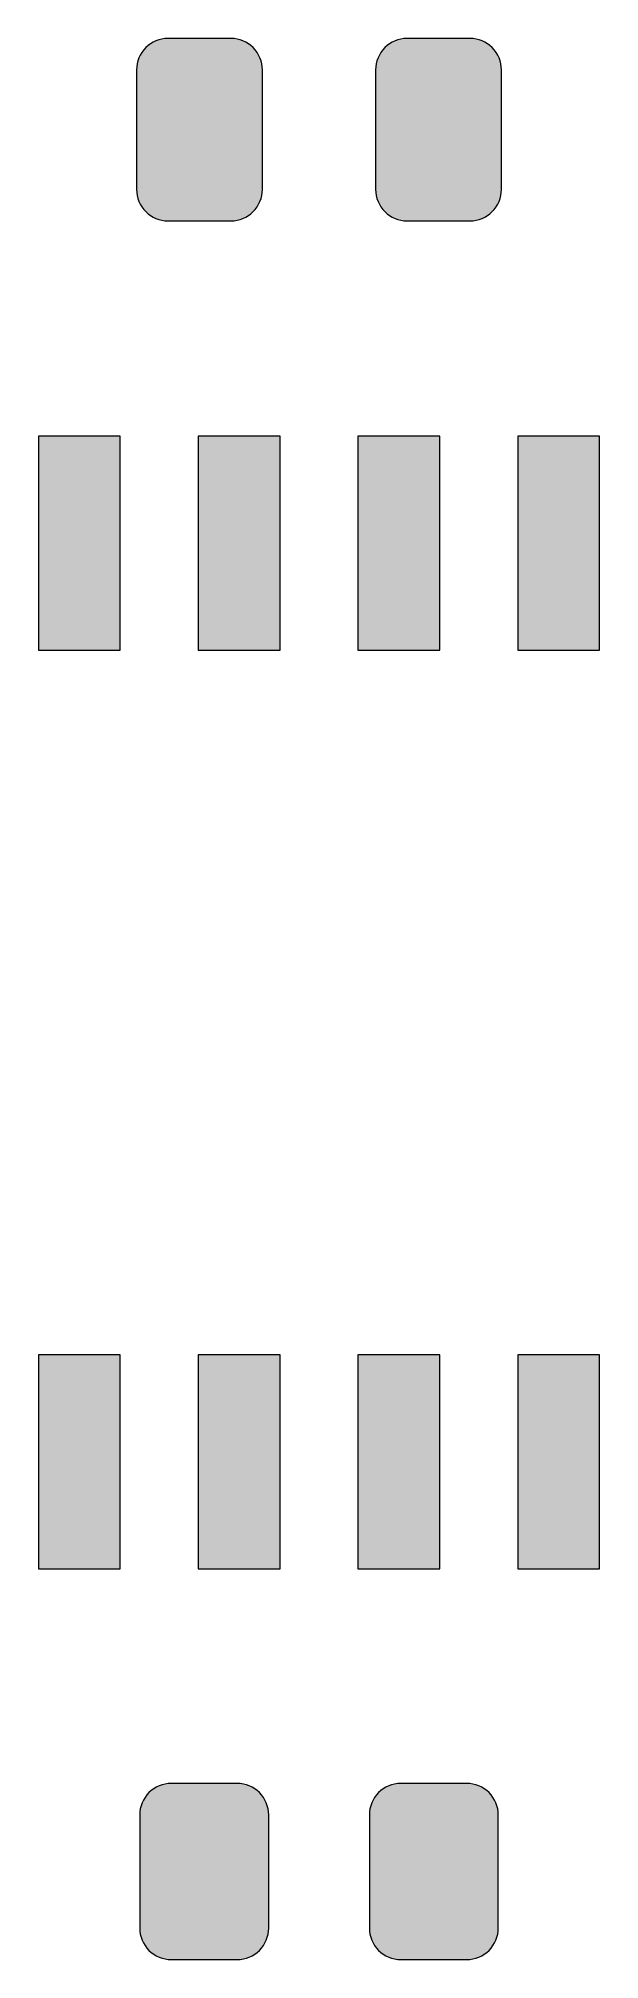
# Model space of a CAD drawing. Header units: millimetres. Extents: x 88.7 to 139.6, y 1.2 to 39.6.
# Drawn here: x 88.68 to 93.14, y 11.95 to 27.21 of the extents above.
import ezdxf

# ---------------------------------------------------------------- set-up
doc = ezdxf.new("R2010")
doc.units = ezdxf.units.MM
doc.header["$MEASUREMENT"] = 0
doc.layers.add('Camada 1', color=7, linetype='Continuous')

msp = doc.modelspace()

# ---------------------------------------------------------------- hatches: boundary and pattern name
at = {"layer": 'Camada 1', "true_color": 0x008400}
h = msp.add_hatch(color=96, dxfattribs=at)
edge = h.paths.add_edge_path()
edge.add_spline(control_points=[(90.239, 27.2122), (90.239, 27.2122), (90.2631, 27.2086), (90.2631, 27.2086), (90.2631, 27.2086), (90.287, 27.2026), (90.287, 27.2026), (90.287, 27.2026), (90.3101, 27.1944), (90.3101, 27.1944), (90.3101, 27.1944), (90.3322, 27.1839), (90.3322, 27.1839), (90.3322, 27.1839), (90.3533, 27.1713), (90.3533, 27.1713), (90.3533, 27.1713), (90.3729, 27.1566), (90.3729, 27.1566), (90.3729, 27.1566), (90.3912, 27.1402), (90.3912, 27.1402), (90.3912, 27.1402), (90.4077, 27.122), (90.4077, 27.122), (90.4077, 27.122), (90.4221, 27.1023), (90.4221, 27.1023), (90.4221, 27.1023), (90.4348, 27.0813), (90.4348, 27.0813), (90.4348, 27.0813), (90.4453, 27.0591), (90.4453, 27.0591), (90.4453, 27.0591), (90.4536, 27.036), (90.4536, 27.036), (90.4536, 27.036), (90.4595, 27.0122), (90.4595, 27.0122), (90.4595, 27.0122), (90.4633, 26.9879), (90.4633, 26.9879), (90.4633, 26.9879), (90.4643, 26.9634), (90.4643, 26.9634), (90.4643, 26.9634), (90.4643, 26.0134), (90.4643, 26.0134), (90.4643, 26.0134), (90.4633, 25.9889), (90.4633, 25.9889), (90.4633, 25.9889), (90.4595, 25.9646), (90.4595, 25.9646), (90.4595, 25.9646), (90.4536, 25.9408), (90.4536, 25.9408), (90.4536, 25.9408), (90.4453, 25.9177), (90.4453, 25.9177), (90.4453, 25.9177), (90.4348, 25.8955), (90.4348, 25.8955), (90.4348, 25.8955), (90.4221, 25.8745), (90.4221, 25.8745), (90.4221, 25.8745), (90.4077, 25.8548), (90.4077, 25.8548), (90.4077, 25.8548), (90.3912, 25.8366), (90.3912, 25.8366), (90.3912, 25.8366), (90.3729, 25.8202), (90.3729, 25.8202), (90.3729, 25.8202), (90.3533, 25.8055), (90.3533, 25.8055), (90.3533, 25.8055), (90.3322, 25.7929), (90.3322, 25.7929), (90.3322, 25.7929), (90.3101, 25.7824), (90.3101, 25.7824), (90.3101, 25.7824), (90.287, 25.7742), (90.287, 25.7742), (90.287, 25.7742), (90.2631, 25.7682), (90.2631, 25.7682), (90.2631, 25.7682), (90.239, 25.7646), (90.239, 25.7646), (90.239, 25.7646), (90.2144, 25.7634), (90.2144, 25.7634), (90.2144, 25.7634), (89.7145, 25.7634), (89.7145, 25.7634), (89.7145, 25.7634), (89.6899, 25.7646), (89.6899, 25.7646), (89.6899, 25.7646), (89.6657, 25.7682), (89.6657, 25.7682), (89.6657, 25.7682), (89.6419, 25.7742), (89.6419, 25.7742), (89.6419, 25.7742), (89.6187, 25.7824), (89.6187, 25.7824), (89.6187, 25.7824), (89.5966, 25.7929), (89.5966, 25.7929), (89.5966, 25.7929), (89.5756, 25.8055), (89.5756, 25.8055), (89.5756, 25.8055), (89.5558, 25.8202), (89.5558, 25.8202), (89.5558, 25.8202), (89.5377, 25.8366), (89.5377, 25.8366), (89.5377, 25.8366), (89.5212, 25.8548), (89.5212, 25.8548), (89.5212, 25.8548), (89.5065, 25.8745), (89.5065, 25.8745), (89.5065, 25.8745), (89.494, 25.8955), (89.494, 25.8955), (89.494, 25.8955), (89.4834, 25.9177), (89.4834, 25.9177), (89.4834, 25.9177), (89.4752, 25.9408), (89.4752, 25.9408), (89.4752, 25.9408), (89.4691, 25.9646), (89.4691, 25.9646), (89.4691, 25.9646), (89.4656, 25.9889), (89.4656, 25.9889), (89.4656, 25.9889), (89.4643, 26.0134), (89.4643, 26.0134), (89.4643, 26.0134), (89.4643, 26.9634), (89.4643, 26.9634), (89.4643, 26.9634), (89.4656, 26.9879), (89.4656, 26.9879), (89.4656, 26.9879), (89.4691, 27.0122), (89.4691, 27.0122), (89.4691, 27.0122), (89.4752, 27.036), (89.4752, 27.036), (89.4752, 27.036), (89.4834, 27.0591), (89.4834, 27.0591), (89.4834, 27.0591), (89.494, 27.0813), (89.494, 27.0813), (89.494, 27.0813), (89.5065, 27.1023), (89.5065, 27.1023), (89.5065, 27.1023), (89.5212, 27.122), (89.5212, 27.122), (89.5212, 27.122), (89.5377, 27.1402), (89.5377, 27.1402), (89.5377, 27.1402), (89.5558, 27.1566), (89.5558, 27.1566), (89.5558, 27.1566), (89.5756, 27.1713), (89.5756, 27.1713), (89.5756, 27.1713), (89.5966, 27.1839), (89.5966, 27.1839), (89.5966, 27.1839), (89.6187, 27.1944), (89.6187, 27.1944), (89.6187, 27.1944), (89.6419, 27.2026), (89.6419, 27.2026), (89.6419, 27.2026), (89.6657, 27.2086), (89.6657, 27.2086), (89.6657, 27.2086), (89.6899, 27.2122), (89.6899, 27.2122), (89.6899, 27.2122), (89.7145, 27.2134), (89.7145, 27.2134), (89.7145, 27.2134), (90.2144, 27.2134), (90.2144, 27.2134), (90.2144, 27.2134), (90.239, 27.2122), (90.239, 27.2122)], knot_values=[0, 0, 0, 0, 0.0147059, 0.0147059, 0.0147059, 0.0294118, 0.0294118, 0.0294118, 0.0441176, 0.0441176, 0.0441176, 0.0588235, 0.0588235, 0.0588235, 0.0735294, 0.0735294, 0.0735294, 0.0882353, 0.0882353, 0.0882353, 0.1029412, 0.1029412, 0.1029412, 0.1176471, 0.1176471, 0.1176471, 0.1323529, 0.1323529, 0.1323529, 0.1470588, 0.1470588, 0.1470588, 0.1617647, 0.1617647, 0.1617647, 0.1764706, 0.1764706, 0.1764706, 0.1911765, 0.1911765, 0.1911765, 0.2058824, 0.2058824, 0.2058824, 0.2205882, 0.2205882, 0.2205882, 0.2352941, 0.2352941, 0.2352941, 0.25, 0.25, 0.25, 0.2647059, 0.2647059, 0.2647059, 0.2794118, 0.2794118, 0.2794118, 0.2941176, 0.2941176, 0.2941176, 0.3088235, 0.3088235, 0.3088235, 0.3235294, 0.3235294, 0.3235294, 0.3382353, 0.3382353, 0.3382353, 0.3529412, 0.3529412, 0.3529412, 0.3676471, 0.3676471, 0.3676471, 0.3823529, 0.3823529, 0.3823529, 0.3970588, 0.3970588, 0.3970588, 0.4117647, 0.4117647, 0.4117647, 0.4264706, 0.4264706, 0.4264706, 0.4411765, 0.4411765, 0.4411765, 0.4558824, 0.4558824, 0.4558824, 0.4705882, 0.4705882, 0.4705882, 0.4852941, 0.4852941, 0.4852941, 0.5, 0.5, 0.5, 0.5147059, 0.5147059, 0.5147059, 0.5294118, 0.5294118, 0.5294118, 0.5441176, 0.5441176, 0.5441176, 0.5588235, 0.5588235, 0.5588235, 0.5735294, 0.5735294, 0.5735294, 0.5882353, 0.5882353, 0.5882353, 0.6029412, 0.6029412, 0.6029412, 0.6176471, 0.6176471, 0.6176471, 0.6323529, 0.6323529, 0.6323529, 0.6470588, 0.6470588, 0.6470588, 0.6617647, 0.6617647, 0.6617647, 0.6764706, 0.6764706, 0.6764706, 0.6911765, 0.6911765, 0.6911765, 0.7058824, 0.7058824, 0.7058824, 0.7205882, 0.7205882, 0.7205882, 0.7352941, 0.7352941, 0.7352941, 0.75, 0.75, 0.75, 0.7647059, 0.7647059, 0.7647059, 0.7794118, 0.7794118, 0.7794118, 0.7941176, 0.7941176, 0.7941176, 0.8088235, 0.8088235, 0.8088235, 0.8235294, 0.8235294, 0.8235294, 0.8382353, 0.8382353, 0.8382353, 0.8529412, 0.8529412, 0.8529412, 0.8676471, 0.8676471, 0.8676471, 0.8823529, 0.8823529, 0.8823529, 0.8970588, 0.8970588, 0.8970588, 0.9117647, 0.9117647, 0.9117647, 0.9264706, 0.9264706, 0.9264706, 0.9411765, 0.9411765, 0.9411765, 0.9558824, 0.9558824, 0.9558824, 0.9705882, 0.9705882, 0.9705882, 0.9852941, 0.9852941, 0.9852941, 1, 1, 1, 1], degree=3, periodic=1)
h = msp.add_hatch(color=96, dxfattribs=at)
edge = h.paths.add_edge_path()
edge.add_spline(control_points=[(92.1389, 27.2122), (92.1389, 27.2122), (92.1631, 27.2086), (92.1631, 27.2086), (92.1631, 27.2086), (92.1869, 27.2026), (92.1869, 27.2026), (92.1869, 27.2026), (92.2101, 27.1944), (92.2101, 27.1944), (92.2101, 27.1944), (92.2322, 27.1839), (92.2322, 27.1839), (92.2322, 27.1839), (92.2532, 27.1713), (92.2532, 27.1713), (92.2532, 27.1713), (92.273, 27.1566), (92.273, 27.1566), (92.273, 27.1566), (92.2911, 27.1402), (92.2911, 27.1402), (92.2911, 27.1402), (92.3076, 27.122), (92.3076, 27.122), (92.3076, 27.122), (92.3223, 27.1023), (92.3223, 27.1023), (92.3223, 27.1023), (92.3348, 27.0813), (92.3348, 27.0813), (92.3348, 27.0813), (92.3454, 27.0591), (92.3454, 27.0591), (92.3454, 27.0591), (92.3536, 27.036), (92.3536, 27.036), (92.3536, 27.036), (92.3597, 27.0122), (92.3597, 27.0122), (92.3597, 27.0122), (92.3632, 26.9879), (92.3632, 26.9879), (92.3632, 26.9879), (92.3645, 26.9634), (92.3645, 26.9634), (92.3645, 26.9634), (92.3645, 26.0134), (92.3645, 26.0134), (92.3645, 26.0134), (92.3632, 25.9889), (92.3632, 25.9889), (92.3632, 25.9889), (92.3597, 25.9646), (92.3597, 25.9646), (92.3597, 25.9646), (92.3536, 25.9408), (92.3536, 25.9408), (92.3536, 25.9408), (92.3454, 25.9177), (92.3454, 25.9177), (92.3454, 25.9177), (92.3348, 25.8955), (92.3348, 25.8955), (92.3348, 25.8955), (92.3223, 25.8745), (92.3223, 25.8745), (92.3223, 25.8745), (92.3076, 25.8548), (92.3076, 25.8548), (92.3076, 25.8548), (92.2911, 25.8366), (92.2911, 25.8366), (92.2911, 25.8366), (92.273, 25.8202), (92.273, 25.8202), (92.273, 25.8202), (92.2532, 25.8055), (92.2532, 25.8055), (92.2532, 25.8055), (92.2322, 25.7929), (92.2322, 25.7929), (92.2322, 25.7929), (92.2101, 25.7824), (92.2101, 25.7824), (92.2101, 25.7824), (92.1869, 25.7742), (92.1869, 25.7742), (92.1869, 25.7742), (92.1631, 25.7682), (92.1631, 25.7682), (92.1631, 25.7682), (92.1389, 25.7646), (92.1389, 25.7646), (92.1389, 25.7646), (92.1143, 25.7634), (92.1143, 25.7634), (92.1143, 25.7634), (91.6144, 25.7634), (91.6144, 25.7634), (91.6144, 25.7634), (91.5898, 25.7646), (91.5898, 25.7646), (91.5898, 25.7646), (91.5657, 25.7682), (91.5657, 25.7682), (91.5657, 25.7682), (91.5418, 25.7742), (91.5418, 25.7742), (91.5418, 25.7742), (91.5187, 25.7824), (91.5187, 25.7824), (91.5187, 25.7824), (91.4966, 25.7929), (91.4966, 25.7929), (91.4966, 25.7929), (91.4755, 25.8055), (91.4755, 25.8055), (91.4755, 25.8055), (91.4559, 25.8202), (91.4559, 25.8202), (91.4559, 25.8202), (91.4376, 25.8366), (91.4376, 25.8366), (91.4376, 25.8366), (91.4211, 25.8548), (91.4211, 25.8548), (91.4211, 25.8548), (91.4067, 25.8745), (91.4067, 25.8745), (91.4067, 25.8745), (91.394, 25.8955), (91.394, 25.8955), (91.394, 25.8955), (91.3835, 25.9177), (91.3835, 25.9177), (91.3835, 25.9177), (91.3752, 25.9408), (91.3752, 25.9408), (91.3752, 25.9408), (91.3693, 25.9646), (91.3693, 25.9646), (91.3693, 25.9646), (91.3655, 25.9889), (91.3655, 25.9889), (91.3655, 25.9889), (91.3645, 26.0134), (91.3645, 26.0134), (91.3645, 26.0134), (91.3645, 26.9634), (91.3645, 26.9634), (91.3645, 26.9634), (91.3655, 26.9879), (91.3655, 26.9879), (91.3655, 26.9879), (91.3693, 27.0122), (91.3693, 27.0122), (91.3693, 27.0122), (91.3752, 27.036), (91.3752, 27.036), (91.3752, 27.036), (91.3835, 27.0591), (91.3835, 27.0591), (91.3835, 27.0591), (91.394, 27.0813), (91.394, 27.0813), (91.394, 27.0813), (91.4067, 27.1023), (91.4067, 27.1023), (91.4067, 27.1023), (91.4211, 27.122), (91.4211, 27.122), (91.4211, 27.122), (91.4376, 27.1402), (91.4376, 27.1402), (91.4376, 27.1402), (91.4559, 27.1566), (91.4559, 27.1566), (91.4559, 27.1566), (91.4755, 27.1713), (91.4755, 27.1713), (91.4755, 27.1713), (91.4966, 27.1839), (91.4966, 27.1839), (91.4966, 27.1839), (91.5187, 27.1944), (91.5187, 27.1944), (91.5187, 27.1944), (91.5418, 27.2026), (91.5418, 27.2026), (91.5418, 27.2026), (91.5657, 27.2086), (91.5657, 27.2086), (91.5657, 27.2086), (91.5898, 27.2122), (91.5898, 27.2122), (91.5898, 27.2122), (91.6144, 27.2134), (91.6144, 27.2134), (91.6144, 27.2134), (92.1143, 27.2134), (92.1143, 27.2134), (92.1143, 27.2134), (92.1389, 27.2122), (92.1389, 27.2122)], knot_values=[0, 0, 0, 0, 0.0147059, 0.0147059, 0.0147059, 0.0294118, 0.0294118, 0.0294118, 0.0441176, 0.0441176, 0.0441176, 0.0588235, 0.0588235, 0.0588235, 0.0735294, 0.0735294, 0.0735294, 0.0882353, 0.0882353, 0.0882353, 0.1029412, 0.1029412, 0.1029412, 0.1176471, 0.1176471, 0.1176471, 0.1323529, 0.1323529, 0.1323529, 0.1470588, 0.1470588, 0.1470588, 0.1617647, 0.1617647, 0.1617647, 0.1764706, 0.1764706, 0.1764706, 0.1911765, 0.1911765, 0.1911765, 0.2058824, 0.2058824, 0.2058824, 0.2205882, 0.2205882, 0.2205882, 0.2352941, 0.2352941, 0.2352941, 0.25, 0.25, 0.25, 0.2647059, 0.2647059, 0.2647059, 0.2794118, 0.2794118, 0.2794118, 0.2941176, 0.2941176, 0.2941176, 0.3088235, 0.3088235, 0.3088235, 0.3235294, 0.3235294, 0.3235294, 0.3382353, 0.3382353, 0.3382353, 0.3529412, 0.3529412, 0.3529412, 0.3676471, 0.3676471, 0.3676471, 0.3823529, 0.3823529, 0.3823529, 0.3970588, 0.3970588, 0.3970588, 0.4117647, 0.4117647, 0.4117647, 0.4264706, 0.4264706, 0.4264706, 0.4411765, 0.4411765, 0.4411765, 0.4558824, 0.4558824, 0.4558824, 0.4705882, 0.4705882, 0.4705882, 0.4852941, 0.4852941, 0.4852941, 0.5, 0.5, 0.5, 0.5147059, 0.5147059, 0.5147059, 0.5294118, 0.5294118, 0.5294118, 0.5441176, 0.5441176, 0.5441176, 0.5588235, 0.5588235, 0.5588235, 0.5735294, 0.5735294, 0.5735294, 0.5882353, 0.5882353, 0.5882353, 0.6029412, 0.6029412, 0.6029412, 0.6176471, 0.6176471, 0.6176471, 0.6323529, 0.6323529, 0.6323529, 0.6470588, 0.6470588, 0.6470588, 0.6617647, 0.6617647, 0.6617647, 0.6764706, 0.6764706, 0.6764706, 0.6911765, 0.6911765, 0.6911765, 0.7058824, 0.7058824, 0.7058824, 0.7205882, 0.7205882, 0.7205882, 0.7352941, 0.7352941, 0.7352941, 0.75, 0.75, 0.75, 0.7647059, 0.7647059, 0.7647059, 0.7794118, 0.7794118, 0.7794118, 0.7941176, 0.7941176, 0.7941176, 0.8088235, 0.8088235, 0.8088235, 0.8235294, 0.8235294, 0.8235294, 0.8382353, 0.8382353, 0.8382353, 0.8529412, 0.8529412, 0.8529412, 0.8676471, 0.8676471, 0.8676471, 0.8823529, 0.8823529, 0.8823529, 0.8970588, 0.8970588, 0.8970588, 0.9117647, 0.9117647, 0.9117647, 0.9264706, 0.9264706, 0.9264706, 0.9411765, 0.9411765, 0.9411765, 0.9558824, 0.9558824, 0.9558824, 0.9705882, 0.9705882, 0.9705882, 0.9852941, 0.9852941, 0.9852941, 1, 1, 1, 1], degree=3, periodic=1)
h = msp.add_hatch(color=96, dxfattribs=at)
edge = h.paths.add_edge_path()
edge.add_spline(control_points=[(89.3345, 24.0519), (89.3345, 24.0519), (89.3345, 22.3519), (89.3345, 22.3519), (89.3345, 22.3519), (88.6843, 22.3519), (88.6843, 22.3519), (88.6843, 22.3519), (88.6843, 24.0519), (88.6843, 24.0519), (88.6843, 24.0519), (89.3345, 24.0519), (89.3345, 24.0519)], knot_values=[0, 0, 0, 0, 0.25, 0.25, 0.25, 0.5, 0.5, 0.5, 0.75, 0.75, 0.75, 1, 1, 1, 1], degree=3, periodic=1)
h = msp.add_hatch(color=96, dxfattribs=at)
edge = h.paths.add_edge_path()
edge.add_spline(control_points=[(90.6045, 24.0519), (90.6045, 24.0519), (90.6045, 22.3519), (90.6045, 22.3519), (90.6045, 22.3519), (89.9543, 22.3519), (89.9543, 22.3519), (89.9543, 22.3519), (89.9543, 24.0519), (89.9543, 24.0519), (89.9543, 24.0519), (90.6045, 24.0519), (90.6045, 24.0519)], knot_values=[0, 0, 0, 0, 0.25, 0.25, 0.25, 0.5, 0.5, 0.5, 0.75, 0.75, 0.75, 1, 1, 1, 1], degree=3, periodic=1)
h = msp.add_hatch(color=96, dxfattribs=at)
edge = h.paths.add_edge_path()
edge.add_spline(control_points=[(91.8745, 24.0519), (91.8745, 24.0519), (91.8745, 22.3519), (91.8745, 22.3519), (91.8745, 22.3519), (91.2243, 22.3519), (91.2243, 22.3519), (91.2243, 22.3519), (91.2243, 24.0519), (91.2243, 24.0519), (91.2243, 24.0519), (91.8745, 24.0519), (91.8745, 24.0519)], knot_values=[0, 0, 0, 0, 0.25, 0.25, 0.25, 0.5, 0.5, 0.5, 0.75, 0.75, 0.75, 1, 1, 1, 1], degree=3, periodic=1)
h = msp.add_hatch(color=96, dxfattribs=at)
edge = h.paths.add_edge_path()
edge.add_spline(control_points=[(93.1445, 24.0519), (93.1445, 24.0519), (93.1445, 22.3519), (93.1445, 22.3519), (93.1445, 22.3519), (92.4943, 22.3519), (92.4943, 22.3519), (92.4943, 22.3519), (92.4943, 24.0519), (92.4943, 24.0519), (92.4943, 24.0519), (93.1445, 24.0519), (93.1445, 24.0519)], knot_values=[0, 0, 0, 0, 0.25, 0.25, 0.25, 0.5, 0.5, 0.5, 0.75, 0.75, 0.75, 1, 1, 1, 1], degree=3, periodic=1)
h = msp.add_hatch(color=96, dxfattribs=at)
edge = h.paths.add_edge_path()
edge.add_spline(control_points=[(89.3345, 16.7518), (89.3345, 16.7518), (89.3345, 15.0518), (89.3345, 15.0518), (89.3345, 15.0518), (88.6843, 15.0518), (88.6843, 15.0518), (88.6843, 15.0518), (88.6843, 16.7518), (88.6843, 16.7518), (88.6843, 16.7518), (89.3345, 16.7518), (89.3345, 16.7518)], knot_values=[0, 0, 0, 0, 0.25, 0.25, 0.25, 0.5, 0.5, 0.5, 0.75, 0.75, 0.75, 1, 1, 1, 1], degree=3, periodic=1)
h = msp.add_hatch(color=96, dxfattribs=at)
edge = h.paths.add_edge_path()
edge.add_spline(control_points=[(90.6045, 16.7518), (90.6045, 16.7518), (90.6045, 15.0518), (90.6045, 15.0518), (90.6045, 15.0518), (89.9543, 15.0518), (89.9543, 15.0518), (89.9543, 15.0518), (89.9543, 16.7518), (89.9543, 16.7518), (89.9543, 16.7518), (90.6045, 16.7518), (90.6045, 16.7518)], knot_values=[0, 0, 0, 0, 0.25, 0.25, 0.25, 0.5, 0.5, 0.5, 0.75, 0.75, 0.75, 1, 1, 1, 1], degree=3, periodic=1)
h = msp.add_hatch(color=96, dxfattribs=at)
edge = h.paths.add_edge_path()
edge.add_spline(control_points=[(91.8745, 16.7518), (91.8745, 16.7518), (91.8745, 15.0518), (91.8745, 15.0518), (91.8745, 15.0518), (91.2243, 15.0518), (91.2243, 15.0518), (91.2243, 15.0518), (91.2243, 16.7518), (91.2243, 16.7518), (91.2243, 16.7518), (91.8745, 16.7518), (91.8745, 16.7518)], knot_values=[0, 0, 0, 0, 0.25, 0.25, 0.25, 0.5, 0.5, 0.5, 0.75, 0.75, 0.75, 1, 1, 1, 1], degree=3, periodic=1)
h = msp.add_hatch(color=96, dxfattribs=at)
edge = h.paths.add_edge_path()
edge.add_spline(control_points=[(93.1445, 16.7518), (93.1445, 16.7518), (93.1445, 15.0518), (93.1445, 15.0518), (93.1445, 15.0518), (92.4943, 15.0518), (92.4943, 15.0518), (92.4943, 15.0518), (92.4943, 16.7518), (92.4943, 16.7518), (92.4943, 16.7518), (93.1445, 16.7518), (93.1445, 16.7518)], knot_values=[0, 0, 0, 0, 0.25, 0.25, 0.25, 0.5, 0.5, 0.5, 0.75, 0.75, 0.75, 1, 1, 1, 1], degree=3, periodic=1)
h = msp.add_hatch(color=96, dxfattribs=at)
edge = h.paths.add_edge_path()
edge.add_spline(control_points=[(90.2888, 13.3442), (90.2888, 13.3442), (90.3132, 13.3406), (90.3132, 13.3406), (90.3132, 13.3406), (90.3371, 13.3348), (90.3371, 13.3348), (90.3371, 13.3348), (90.3602, 13.3264), (90.3602, 13.3264), (90.3602, 13.3264), (90.3823, 13.316), (90.3823, 13.316), (90.3823, 13.316), (90.4034, 13.3033), (90.4034, 13.3033), (90.4034, 13.3033), (90.4229, 13.2885), (90.4229, 13.2885), (90.4229, 13.2885), (90.4412, 13.2723), (90.4412, 13.2723), (90.4412, 13.2723), (90.4577, 13.254), (90.4577, 13.254), (90.4577, 13.254), (90.4722, 13.2342), (90.4722, 13.2342), (90.4722, 13.2342), (90.4849, 13.2133), (90.4849, 13.2133), (90.4849, 13.2133), (90.4953, 13.191), (90.4953, 13.191), (90.4953, 13.191), (90.5037, 13.1679), (90.5037, 13.1679), (90.5037, 13.1679), (90.5095, 13.1443), (90.5095, 13.1443), (90.5095, 13.1443), (90.5131, 13.1199), (90.5131, 13.1199), (90.5131, 13.1199), (90.5144, 13.0955), (90.5144, 13.0955), (90.5144, 13.0955), (90.5144, 12.1953), (90.5144, 12.1953), (90.5144, 12.1953), (90.5131, 12.1709), (90.5131, 12.1709), (90.5131, 12.1709), (90.5095, 12.1465), (90.5095, 12.1465), (90.5095, 12.1465), (90.5037, 12.1229), (90.5037, 12.1229), (90.5037, 12.1229), (90.4953, 12.0998), (90.4953, 12.0998), (90.4953, 12.0998), (90.4849, 12.0775), (90.4849, 12.0775), (90.4849, 12.0775), (90.4722, 12.0566), (90.4722, 12.0566), (90.4722, 12.0566), (90.4577, 12.0368), (90.4577, 12.0368), (90.4577, 12.0368), (90.4412, 12.0185), (90.4412, 12.0185), (90.4412, 12.0185), (90.4229, 12.0023), (90.4229, 12.0023), (90.4229, 12.0023), (90.4034, 11.9875), (90.4034, 11.9875), (90.4034, 11.9875), (90.3823, 11.9748), (90.3823, 11.9748), (90.3823, 11.9748), (90.3602, 11.9644), (90.3602, 11.9644), (90.3602, 11.9644), (90.3371, 11.956), (90.3371, 11.956), (90.3371, 11.956), (90.3132, 11.9502), (90.3132, 11.9502), (90.3132, 11.9502), (90.2888, 11.9466), (90.2888, 11.9466), (90.2888, 11.9466), (90.2644, 11.9454), (90.2644, 11.9454), (90.2644, 11.9454), (89.7394, 11.9454), (89.7394, 11.9454), (89.7394, 11.9454), (89.715, 11.9466), (89.715, 11.9466), (89.715, 11.9466), (89.6906, 11.9502), (89.6906, 11.9502), (89.6906, 11.9502), (89.6668, 11.956), (89.6668, 11.956), (89.6668, 11.956), (89.6436, 11.9644), (89.6436, 11.9644), (89.6436, 11.9644), (89.6215, 11.9748), (89.6215, 11.9748), (89.6215, 11.9748), (89.6005, 11.9875), (89.6005, 11.9875), (89.6005, 11.9875), (89.5809, 12.0023), (89.5809, 12.0023), (89.5809, 12.0023), (89.5626, 12.0185), (89.5626, 12.0185), (89.5626, 12.0185), (89.5461, 12.0368), (89.5461, 12.0368), (89.5461, 12.0368), (89.5316, 12.0566), (89.5316, 12.0566), (89.5316, 12.0566), (89.5189, 12.0775), (89.5189, 12.0775), (89.5189, 12.0775), (89.5085, 12.0998), (89.5085, 12.0998), (89.5085, 12.0998), (89.5001, 12.1229), (89.5001, 12.1229), (89.5001, 12.1229), (89.4943, 12.1465), (89.4943, 12.1465), (89.4943, 12.1465), (89.4907, 12.1709), (89.4907, 12.1709), (89.4907, 12.1709), (89.4895, 12.1953), (89.4895, 12.1953), (89.4895, 12.1953), (89.4895, 13.0955), (89.4895, 13.0955), (89.4895, 13.0955), (89.4907, 13.1199), (89.4907, 13.1199), (89.4907, 13.1199), (89.4943, 13.1443), (89.4943, 13.1443), (89.4943, 13.1443), (89.5001, 13.1679), (89.5001, 13.1679), (89.5001, 13.1679), (89.5085, 13.191), (89.5085, 13.191), (89.5085, 13.191), (89.5189, 13.2133), (89.5189, 13.2133), (89.5189, 13.2133), (89.5316, 13.2342), (89.5316, 13.2342), (89.5316, 13.2342), (89.5461, 13.254), (89.5461, 13.254), (89.5461, 13.254), (89.5626, 13.2723), (89.5626, 13.2723), (89.5626, 13.2723), (89.5809, 13.2885), (89.5809, 13.2885), (89.5809, 13.2885), (89.6005, 13.3033), (89.6005, 13.3033), (89.6005, 13.3033), (89.6215, 13.316), (89.6215, 13.316), (89.6215, 13.316), (89.6436, 13.3264), (89.6436, 13.3264), (89.6436, 13.3264), (89.6668, 13.3348), (89.6668, 13.3348), (89.6668, 13.3348), (89.6906, 13.3406), (89.6906, 13.3406), (89.6906, 13.3406), (89.715, 13.3442), (89.715, 13.3442), (89.715, 13.3442), (89.7394, 13.3454), (89.7394, 13.3454), (89.7394, 13.3454), (90.2644, 13.3454), (90.2644, 13.3454), (90.2644, 13.3454), (90.2888, 13.3442), (90.2888, 13.3442)], knot_values=[0, 0, 0, 0, 0.0147059, 0.0147059, 0.0147059, 0.0294118, 0.0294118, 0.0294118, 0.0441176, 0.0441176, 0.0441176, 0.0588235, 0.0588235, 0.0588235, 0.0735294, 0.0735294, 0.0735294, 0.0882353, 0.0882353, 0.0882353, 0.1029412, 0.1029412, 0.1029412, 0.1176471, 0.1176471, 0.1176471, 0.1323529, 0.1323529, 0.1323529, 0.1470588, 0.1470588, 0.1470588, 0.1617647, 0.1617647, 0.1617647, 0.1764706, 0.1764706, 0.1764706, 0.1911765, 0.1911765, 0.1911765, 0.2058824, 0.2058824, 0.2058824, 0.2205882, 0.2205882, 0.2205882, 0.2352941, 0.2352941, 0.2352941, 0.25, 0.25, 0.25, 0.2647059, 0.2647059, 0.2647059, 0.2794118, 0.2794118, 0.2794118, 0.2941176, 0.2941176, 0.2941176, 0.3088235, 0.3088235, 0.3088235, 0.3235294, 0.3235294, 0.3235294, 0.3382353, 0.3382353, 0.3382353, 0.3529412, 0.3529412, 0.3529412, 0.3676471, 0.3676471, 0.3676471, 0.3823529, 0.3823529, 0.3823529, 0.3970588, 0.3970588, 0.3970588, 0.4117647, 0.4117647, 0.4117647, 0.4264706, 0.4264706, 0.4264706, 0.4411765, 0.4411765, 0.4411765, 0.4558824, 0.4558824, 0.4558824, 0.4705882, 0.4705882, 0.4705882, 0.4852941, 0.4852941, 0.4852941, 0.5, 0.5, 0.5, 0.5147059, 0.5147059, 0.5147059, 0.5294118, 0.5294118, 0.5294118, 0.5441176, 0.5441176, 0.5441176, 0.5588235, 0.5588235, 0.5588235, 0.5735294, 0.5735294, 0.5735294, 0.5882353, 0.5882353, 0.5882353, 0.6029412, 0.6029412, 0.6029412, 0.6176471, 0.6176471, 0.6176471, 0.6323529, 0.6323529, 0.6323529, 0.6470588, 0.6470588, 0.6470588, 0.6617647, 0.6617647, 0.6617647, 0.6764706, 0.6764706, 0.6764706, 0.6911765, 0.6911765, 0.6911765, 0.7058824, 0.7058824, 0.7058824, 0.7205882, 0.7205882, 0.7205882, 0.7352941, 0.7352941, 0.7352941, 0.75, 0.75, 0.75, 0.7647059, 0.7647059, 0.7647059, 0.7794118, 0.7794118, 0.7794118, 0.7941176, 0.7941176, 0.7941176, 0.8088235, 0.8088235, 0.8088235, 0.8235294, 0.8235294, 0.8235294, 0.8382353, 0.8382353, 0.8382353, 0.8529412, 0.8529412, 0.8529412, 0.8676471, 0.8676471, 0.8676471, 0.8823529, 0.8823529, 0.8823529, 0.8970588, 0.8970588, 0.8970588, 0.9117647, 0.9117647, 0.9117647, 0.9264706, 0.9264706, 0.9264706, 0.9411765, 0.9411765, 0.9411765, 0.9558824, 0.9558824, 0.9558824, 0.9705882, 0.9705882, 0.9705882, 0.9852941, 0.9852941, 0.9852941, 1, 1, 1, 1], degree=3, periodic=1)
h = msp.add_hatch(color=96, dxfattribs=at)
edge = h.paths.add_edge_path()
edge.add_spline(control_points=[(92.1138, 13.3442), (92.1138, 13.3442), (92.1382, 13.3406), (92.1382, 13.3406), (92.1382, 13.3406), (92.162, 13.3348), (92.162, 13.3348), (92.162, 13.3348), (92.1852, 13.3264), (92.1852, 13.3264), (92.1852, 13.3264), (92.2073, 13.316), (92.2073, 13.316), (92.2073, 13.316), (92.2283, 13.3033), (92.2283, 13.3033), (92.2283, 13.3033), (92.2479, 13.2885), (92.2479, 13.2885), (92.2479, 13.2885), (92.2662, 13.2723), (92.2662, 13.2723), (92.2662, 13.2723), (92.2827, 13.254), (92.2827, 13.254), (92.2827, 13.254), (92.2972, 13.2342), (92.2972, 13.2342), (92.2972, 13.2342), (92.3099, 13.2133), (92.3099, 13.2133), (92.3099, 13.2133), (92.3203, 13.191), (92.3203, 13.191), (92.3203, 13.191), (92.3287, 13.1679), (92.3287, 13.1679), (92.3287, 13.1679), (92.3345, 13.1443), (92.3345, 13.1443), (92.3345, 13.1443), (92.3381, 13.1199), (92.3381, 13.1199), (92.3381, 13.1199), (92.3393, 13.0955), (92.3393, 13.0955), (92.3393, 13.0955), (92.3393, 12.1953), (92.3393, 12.1953), (92.3393, 12.1953), (92.3381, 12.1709), (92.3381, 12.1709), (92.3381, 12.1709), (92.3345, 12.1465), (92.3345, 12.1465), (92.3345, 12.1465), (92.3287, 12.1229), (92.3287, 12.1229), (92.3287, 12.1229), (92.3203, 12.0998), (92.3203, 12.0998), (92.3203, 12.0998), (92.3099, 12.0775), (92.3099, 12.0775), (92.3099, 12.0775), (92.2972, 12.0566), (92.2972, 12.0566), (92.2972, 12.0566), (92.2827, 12.0368), (92.2827, 12.0368), (92.2827, 12.0368), (92.2662, 12.0185), (92.2662, 12.0185), (92.2662, 12.0185), (92.2479, 12.0023), (92.2479, 12.0023), (92.2479, 12.0023), (92.2283, 11.9875), (92.2283, 11.9875), (92.2283, 11.9875), (92.2073, 11.9748), (92.2073, 11.9748), (92.2073, 11.9748), (92.1852, 11.9644), (92.1852, 11.9644), (92.1852, 11.9644), (92.162, 11.956), (92.162, 11.956), (92.162, 11.956), (92.1382, 11.9502), (92.1382, 11.9502), (92.1382, 11.9502), (92.1138, 11.9466), (92.1138, 11.9466), (92.1138, 11.9466), (92.0894, 11.9454), (92.0894, 11.9454), (92.0894, 11.9454), (91.5644, 11.9454), (91.5644, 11.9454), (91.5644, 11.9454), (91.54, 11.9466), (91.54, 11.9466), (91.54, 11.9466), (91.5156, 11.9502), (91.5156, 11.9502), (91.5156, 11.9502), (91.4917, 11.956), (91.4917, 11.956), (91.4917, 11.956), (91.4686, 11.9644), (91.4686, 11.9644), (91.4686, 11.9644), (91.4465, 11.9748), (91.4465, 11.9748), (91.4465, 11.9748), (91.4254, 11.9875), (91.4254, 11.9875), (91.4254, 11.9875), (91.4059, 12.0023), (91.4059, 12.0023), (91.4059, 12.0023), (91.3876, 12.0185), (91.3876, 12.0185), (91.3876, 12.0185), (91.3711, 12.0368), (91.3711, 12.0368), (91.3711, 12.0368), (91.3566, 12.0566), (91.3566, 12.0566), (91.3566, 12.0566), (91.3439, 12.0775), (91.3439, 12.0775), (91.3439, 12.0775), (91.3335, 12.0998), (91.3335, 12.0998), (91.3335, 12.0998), (91.3251, 12.1229), (91.3251, 12.1229), (91.3251, 12.1229), (91.3193, 12.1465), (91.3193, 12.1465), (91.3193, 12.1465), (91.3157, 12.1709), (91.3157, 12.1709), (91.3157, 12.1709), (91.3145, 12.1953), (91.3145, 12.1953), (91.3145, 12.1953), (91.3145, 13.0955), (91.3145, 13.0955), (91.3145, 13.0955), (91.3157, 13.1199), (91.3157, 13.1199), (91.3157, 13.1199), (91.3193, 13.1443), (91.3193, 13.1443), (91.3193, 13.1443), (91.3251, 13.1679), (91.3251, 13.1679), (91.3251, 13.1679), (91.3335, 13.191), (91.3335, 13.191), (91.3335, 13.191), (91.3439, 13.2133), (91.3439, 13.2133), (91.3439, 13.2133), (91.3566, 13.2342), (91.3566, 13.2342), (91.3566, 13.2342), (91.3711, 13.254), (91.3711, 13.254), (91.3711, 13.254), (91.3876, 13.2723), (91.3876, 13.2723), (91.3876, 13.2723), (91.4059, 13.2885), (91.4059, 13.2885), (91.4059, 13.2885), (91.4254, 13.3033), (91.4254, 13.3033), (91.4254, 13.3033), (91.4465, 13.316), (91.4465, 13.316), (91.4465, 13.316), (91.4686, 13.3264), (91.4686, 13.3264), (91.4686, 13.3264), (91.4917, 13.3348), (91.4917, 13.3348), (91.4917, 13.3348), (91.5156, 13.3406), (91.5156, 13.3406), (91.5156, 13.3406), (91.54, 13.3442), (91.54, 13.3442), (91.54, 13.3442), (91.5644, 13.3454), (91.5644, 13.3454), (91.5644, 13.3454), (92.0894, 13.3454), (92.0894, 13.3454), (92.0894, 13.3454), (92.1138, 13.3442), (92.1138, 13.3442)], knot_values=[0, 0, 0, 0, 0.0147059, 0.0147059, 0.0147059, 0.0294118, 0.0294118, 0.0294118, 0.0441176, 0.0441176, 0.0441176, 0.0588235, 0.0588235, 0.0588235, 0.0735294, 0.0735294, 0.0735294, 0.0882353, 0.0882353, 0.0882353, 0.1029412, 0.1029412, 0.1029412, 0.1176471, 0.1176471, 0.1176471, 0.1323529, 0.1323529, 0.1323529, 0.1470588, 0.1470588, 0.1470588, 0.1617647, 0.1617647, 0.1617647, 0.1764706, 0.1764706, 0.1764706, 0.1911765, 0.1911765, 0.1911765, 0.2058824, 0.2058824, 0.2058824, 0.2205882, 0.2205882, 0.2205882, 0.2352941, 0.2352941, 0.2352941, 0.25, 0.25, 0.25, 0.2647059, 0.2647059, 0.2647059, 0.2794118, 0.2794118, 0.2794118, 0.2941176, 0.2941176, 0.2941176, 0.3088235, 0.3088235, 0.3088235, 0.3235294, 0.3235294, 0.3235294, 0.3382353, 0.3382353, 0.3382353, 0.3529412, 0.3529412, 0.3529412, 0.3676471, 0.3676471, 0.3676471, 0.3823529, 0.3823529, 0.3823529, 0.3970588, 0.3970588, 0.3970588, 0.4117647, 0.4117647, 0.4117647, 0.4264706, 0.4264706, 0.4264706, 0.4411765, 0.4411765, 0.4411765, 0.4558824, 0.4558824, 0.4558824, 0.4705882, 0.4705882, 0.4705882, 0.4852941, 0.4852941, 0.4852941, 0.5, 0.5, 0.5, 0.5147059, 0.5147059, 0.5147059, 0.5294118, 0.5294118, 0.5294118, 0.5441176, 0.5441176, 0.5441176, 0.5588235, 0.5588235, 0.5588235, 0.5735294, 0.5735294, 0.5735294, 0.5882353, 0.5882353, 0.5882353, 0.6029412, 0.6029412, 0.6029412, 0.6176471, 0.6176471, 0.6176471, 0.6323529, 0.6323529, 0.6323529, 0.6470588, 0.6470588, 0.6470588, 0.6617647, 0.6617647, 0.6617647, 0.6764706, 0.6764706, 0.6764706, 0.6911765, 0.6911765, 0.6911765, 0.7058824, 0.7058824, 0.7058824, 0.7205882, 0.7205882, 0.7205882, 0.7352941, 0.7352941, 0.7352941, 0.75, 0.75, 0.75, 0.7647059, 0.7647059, 0.7647059, 0.7794118, 0.7794118, 0.7794118, 0.7941176, 0.7941176, 0.7941176, 0.8088235, 0.8088235, 0.8088235, 0.8235294, 0.8235294, 0.8235294, 0.8382353, 0.8382353, 0.8382353, 0.8529412, 0.8529412, 0.8529412, 0.8676471, 0.8676471, 0.8676471, 0.8823529, 0.8823529, 0.8823529, 0.8970588, 0.8970588, 0.8970588, 0.9117647, 0.9117647, 0.9117647, 0.9264706, 0.9264706, 0.9264706, 0.9411765, 0.9411765, 0.9411765, 0.9558824, 0.9558824, 0.9558824, 0.9705882, 0.9705882, 0.9705882, 0.9852941, 0.9852941, 0.9852941, 1, 1, 1, 1], degree=3, periodic=1)

# ---------------------------------------------------------------- linework, layer by layer
at = {"layer": 'Camada 1', "color": 96, "lineweight": 0}
for points, knots in [([(90.239, 27.2122), (90.239, 27.2122), (90.2631, 27.2086), (90.2631, 27.2086), (90.2631, 27.2086), (90.287, 27.2026), (90.287, 27.2026), (90.287, 27.2026), (90.3101, 27.1944), (90.3101, 27.1944), (90.3101, 27.1944), (90.3322, 27.1839), (90.3322, 27.1839), (90.3322, 27.1839), (90.3533, 27.1713), (90.3533, 27.1713), (90.3533, 27.1713), (90.3729, 27.1566), (90.3729, 27.1566), (90.3729, 27.1566), (90.3912, 27.1402), (90.3912, 27.1402), (90.3912, 27.1402), (90.4077, 27.122), (90.4077, 27.122), (90.4077, 27.122), (90.4221, 27.1023), (90.4221, 27.1023), (90.4221, 27.1023), (90.4348, 27.0813), (90.4348, 27.0813), (90.4348, 27.0813), (90.4453, 27.0591), (90.4453, 27.0591), (90.4453, 27.0591), (90.4536, 27.036), (90.4536, 27.036), (90.4536, 27.036), (90.4595, 27.0122), (90.4595, 27.0122), (90.4595, 27.0122), (90.4633, 26.9879), (90.4633, 26.9879), (90.4633, 26.9879), (90.4643, 26.9634), (90.4643, 26.9634), (90.4643, 26.9634), (90.4643, 26.0134), (90.4643, 26.0134), (90.4643, 26.0134), (90.4633, 25.9889), (90.4633, 25.9889), (90.4633, 25.9889), (90.4595, 25.9646), (90.4595, 25.9646), (90.4595, 25.9646), (90.4536, 25.9408), (90.4536, 25.9408), (90.4536, 25.9408), (90.4453, 25.9177), (90.4453, 25.9177), (90.4453, 25.9177), (90.4348, 25.8955), (90.4348, 25.8955), (90.4348, 25.8955), (90.4221, 25.8745), (90.4221, 25.8745), (90.4221, 25.8745), (90.4077, 25.8548), (90.4077, 25.8548), (90.4077, 25.8548), (90.3912, 25.8366), (90.3912, 25.8366), (90.3912, 25.8366), (90.3729, 25.8202), (90.3729, 25.8202), (90.3729, 25.8202), (90.3533, 25.8055), (90.3533, 25.8055), (90.3533, 25.8055), (90.3322, 25.7929), (90.3322, 25.7929), (90.3322, 25.7929), (90.3101, 25.7824), (90.3101, 25.7824), (90.3101, 25.7824), (90.287, 25.7742), (90.287, 25.7742), (90.287, 25.7742), (90.2631, 25.7682), (90.2631, 25.7682), (90.2631, 25.7682), (90.239, 25.7646), (90.239, 25.7646), (90.239, 25.7646), (90.2144, 25.7634), (90.2144, 25.7634), (90.2144, 25.7634), (89.7145, 25.7634), (89.7145, 25.7634), (89.7145, 25.7634), (89.6899, 25.7646), (89.6899, 25.7646), (89.6899, 25.7646), (89.6657, 25.7682), (89.6657, 25.7682), (89.6657, 25.7682), (89.6419, 25.7742), (89.6419, 25.7742), (89.6419, 25.7742), (89.6187, 25.7824), (89.6187, 25.7824), (89.6187, 25.7824), (89.5966, 25.7929), (89.5966, 25.7929), (89.5966, 25.7929), (89.5756, 25.8055), (89.5756, 25.8055), (89.5756, 25.8055), (89.5558, 25.8202), (89.5558, 25.8202), (89.5558, 25.8202), (89.5377, 25.8366), (89.5377, 25.8366), (89.5377, 25.8366), (89.5212, 25.8548), (89.5212, 25.8548), (89.5212, 25.8548), (89.5065, 25.8745), (89.5065, 25.8745), (89.5065, 25.8745), (89.494, 25.8955), (89.494, 25.8955), (89.494, 25.8955), (89.4834, 25.9177), (89.4834, 25.9177), (89.4834, 25.9177), (89.4752, 25.9408), (89.4752, 25.9408), (89.4752, 25.9408), (89.4691, 25.9646), (89.4691, 25.9646), (89.4691, 25.9646), (89.4656, 25.9889), (89.4656, 25.9889), (89.4656, 25.9889), (89.4643, 26.0134), (89.4643, 26.0134), (89.4643, 26.0134), (89.4643, 26.9634), (89.4643, 26.9634), (89.4643, 26.9634), (89.4656, 26.9879), (89.4656, 26.9879), (89.4656, 26.9879), (89.4691, 27.0122), (89.4691, 27.0122), (89.4691, 27.0122), (89.4752, 27.036), (89.4752, 27.036), (89.4752, 27.036), (89.4834, 27.0591), (89.4834, 27.0591), (89.4834, 27.0591), (89.494, 27.0813), (89.494, 27.0813), (89.494, 27.0813), (89.5065, 27.1023), (89.5065, 27.1023), (89.5065, 27.1023), (89.5212, 27.122), (89.5212, 27.122), (89.5212, 27.122), (89.5377, 27.1402), (89.5377, 27.1402), (89.5377, 27.1402), (89.5558, 27.1566), (89.5558, 27.1566), (89.5558, 27.1566), (89.5756, 27.1713), (89.5756, 27.1713), (89.5756, 27.1713), (89.5966, 27.1839), (89.5966, 27.1839), (89.5966, 27.1839), (89.6187, 27.1944), (89.6187, 27.1944), (89.6187, 27.1944), (89.6419, 27.2026), (89.6419, 27.2026), (89.6419, 27.2026), (89.6657, 27.2086), (89.6657, 27.2086), (89.6657, 27.2086), (89.6899, 27.2122), (89.6899, 27.2122), (89.6899, 27.2122), (89.7145, 27.2134), (89.7145, 27.2134), (89.7145, 27.2134), (90.2144, 27.2134), (90.2144, 27.2134), (90.2144, 27.2134), (90.239, 27.2122), (90.239, 27.2122)], [0, 0, 0, 0, 0.0147059, 0.0147059, 0.0147059, 0.0294118, 0.0294118, 0.0294118, 0.0441176, 0.0441176, 0.0441176, 0.0588235, 0.0588235, 0.0588235, 0.0735294, 0.0735294, 0.0735294, 0.0882353, 0.0882353, 0.0882353, 0.1029412, 0.1029412, 0.1029412, 0.1176471, 0.1176471, 0.1176471, 0.1323529, 0.1323529, 0.1323529, 0.1470588, 0.1470588, 0.1470588, 0.1617647, 0.1617647, 0.1617647, 0.1764706, 0.1764706, 0.1764706, 0.1911765, 0.1911765, 0.1911765, 0.2058824, 0.2058824, 0.2058824, 0.2205882, 0.2205882, 0.2205882, 0.2352941, 0.2352941, 0.2352941, 0.25, 0.25, 0.25, 0.2647059, 0.2647059, 0.2647059, 0.2794118, 0.2794118, 0.2794118, 0.2941176, 0.2941176, 0.2941176, 0.3088235, 0.3088235, 0.3088235, 0.3235294, 0.3235294, 0.3235294, 0.3382353, 0.3382353, 0.3382353, 0.3529412, 0.3529412, 0.3529412, 0.3676471, 0.3676471, 0.3676471, 0.3823529, 0.3823529, 0.3823529, 0.3970588, 0.3970588, 0.3970588, 0.4117647, 0.4117647, 0.4117647, 0.4264706, 0.4264706, 0.4264706, 0.4411765, 0.4411765, 0.4411765, 0.4558824, 0.4558824, 0.4558824, 0.4705882, 0.4705882, 0.4705882, 0.4852941, 0.4852941, 0.4852941, 0.5, 0.5, 0.5, 0.5147059, 0.5147059, 0.5147059, 0.5294118, 0.5294118, 0.5294118, 0.5441176, 0.5441176, 0.5441176, 0.5588235, 0.5588235, 0.5588235, 0.5735294, 0.5735294, 0.5735294, 0.5882353, 0.5882353, 0.5882353, 0.6029412, 0.6029412, 0.6029412, 0.6176471, 0.6176471, 0.6176471, 0.6323529, 0.6323529, 0.6323529, 0.6470588, 0.6470588, 0.6470588, 0.6617647, 0.6617647, 0.6617647, 0.6764706, 0.6764706, 0.6764706, 0.6911765, 0.6911765, 0.6911765, 0.7058824, 0.7058824, 0.7058824, 0.7205882, 0.7205882, 0.7205882, 0.7352941, 0.7352941, 0.7352941, 0.75, 0.75, 0.75, 0.7647059, 0.7647059, 0.7647059, 0.7794118, 0.7794118, 0.7794118, 0.7941176, 0.7941176, 0.7941176, 0.8088235, 0.8088235, 0.8088235, 0.8235294, 0.8235294, 0.8235294, 0.8382353, 0.8382353, 0.8382353, 0.8529412, 0.8529412, 0.8529412, 0.8676471, 0.8676471, 0.8676471, 0.8823529, 0.8823529, 0.8823529, 0.8970588, 0.8970588, 0.8970588, 0.9117647, 0.9117647, 0.9117647, 0.9264706, 0.9264706, 0.9264706, 0.9411765, 0.9411765, 0.9411765, 0.9558824, 0.9558824, 0.9558824, 0.9705882, 0.9705882, 0.9705882, 0.9852941, 0.9852941, 0.9852941, 1, 1, 1, 1]), ([(92.1389, 27.2122), (92.1389, 27.2122), (92.1631, 27.2086), (92.1631, 27.2086), (92.1631, 27.2086), (92.1869, 27.2026), (92.1869, 27.2026), (92.1869, 27.2026), (92.2101, 27.1944), (92.2101, 27.1944), (92.2101, 27.1944), (92.2322, 27.1839), (92.2322, 27.1839), (92.2322, 27.1839), (92.2532, 27.1713), (92.2532, 27.1713), (92.2532, 27.1713), (92.273, 27.1566), (92.273, 27.1566), (92.273, 27.1566), (92.2911, 27.1402), (92.2911, 27.1402), (92.2911, 27.1402), (92.3076, 27.122), (92.3076, 27.122), (92.3076, 27.122), (92.3223, 27.1023), (92.3223, 27.1023), (92.3223, 27.1023), (92.3348, 27.0813), (92.3348, 27.0813), (92.3348, 27.0813), (92.3454, 27.0591), (92.3454, 27.0591), (92.3454, 27.0591), (92.3536, 27.036), (92.3536, 27.036), (92.3536, 27.036), (92.3597, 27.0122), (92.3597, 27.0122), (92.3597, 27.0122), (92.3632, 26.9879), (92.3632, 26.9879), (92.3632, 26.9879), (92.3645, 26.9634), (92.3645, 26.9634), (92.3645, 26.9634), (92.3645, 26.0134), (92.3645, 26.0134), (92.3645, 26.0134), (92.3632, 25.9889), (92.3632, 25.9889), (92.3632, 25.9889), (92.3597, 25.9646), (92.3597, 25.9646), (92.3597, 25.9646), (92.3536, 25.9408), (92.3536, 25.9408), (92.3536, 25.9408), (92.3454, 25.9177), (92.3454, 25.9177), (92.3454, 25.9177), (92.3348, 25.8955), (92.3348, 25.8955), (92.3348, 25.8955), (92.3223, 25.8745), (92.3223, 25.8745), (92.3223, 25.8745), (92.3076, 25.8548), (92.3076, 25.8548), (92.3076, 25.8548), (92.2911, 25.8366), (92.2911, 25.8366), (92.2911, 25.8366), (92.273, 25.8202), (92.273, 25.8202), (92.273, 25.8202), (92.2532, 25.8055), (92.2532, 25.8055), (92.2532, 25.8055), (92.2322, 25.7929), (92.2322, 25.7929), (92.2322, 25.7929), (92.2101, 25.7824), (92.2101, 25.7824), (92.2101, 25.7824), (92.1869, 25.7742), (92.1869, 25.7742), (92.1869, 25.7742), (92.1631, 25.7682), (92.1631, 25.7682), (92.1631, 25.7682), (92.1389, 25.7646), (92.1389, 25.7646), (92.1389, 25.7646), (92.1143, 25.7634), (92.1143, 25.7634), (92.1143, 25.7634), (91.6144, 25.7634), (91.6144, 25.7634), (91.6144, 25.7634), (91.5898, 25.7646), (91.5898, 25.7646), (91.5898, 25.7646), (91.5657, 25.7682), (91.5657, 25.7682), (91.5657, 25.7682), (91.5418, 25.7742), (91.5418, 25.7742), (91.5418, 25.7742), (91.5187, 25.7824), (91.5187, 25.7824), (91.5187, 25.7824), (91.4966, 25.7929), (91.4966, 25.7929), (91.4966, 25.7929), (91.4755, 25.8055), (91.4755, 25.8055), (91.4755, 25.8055), (91.4559, 25.8202), (91.4559, 25.8202), (91.4559, 25.8202), (91.4376, 25.8366), (91.4376, 25.8366), (91.4376, 25.8366), (91.4211, 25.8548), (91.4211, 25.8548), (91.4211, 25.8548), (91.4067, 25.8745), (91.4067, 25.8745), (91.4067, 25.8745), (91.394, 25.8955), (91.394, 25.8955), (91.394, 25.8955), (91.3835, 25.9177), (91.3835, 25.9177), (91.3835, 25.9177), (91.3752, 25.9408), (91.3752, 25.9408), (91.3752, 25.9408), (91.3693, 25.9646), (91.3693, 25.9646), (91.3693, 25.9646), (91.3655, 25.9889), (91.3655, 25.9889), (91.3655, 25.9889), (91.3645, 26.0134), (91.3645, 26.0134), (91.3645, 26.0134), (91.3645, 26.9634), (91.3645, 26.9634), (91.3645, 26.9634), (91.3655, 26.9879), (91.3655, 26.9879), (91.3655, 26.9879), (91.3693, 27.0122), (91.3693, 27.0122), (91.3693, 27.0122), (91.3752, 27.036), (91.3752, 27.036), (91.3752, 27.036), (91.3835, 27.0591), (91.3835, 27.0591), (91.3835, 27.0591), (91.394, 27.0813), (91.394, 27.0813), (91.394, 27.0813), (91.4067, 27.1023), (91.4067, 27.1023), (91.4067, 27.1023), (91.4211, 27.122), (91.4211, 27.122), (91.4211, 27.122), (91.4376, 27.1402), (91.4376, 27.1402), (91.4376, 27.1402), (91.4559, 27.1566), (91.4559, 27.1566), (91.4559, 27.1566), (91.4755, 27.1713), (91.4755, 27.1713), (91.4755, 27.1713), (91.4966, 27.1839), (91.4966, 27.1839), (91.4966, 27.1839), (91.5187, 27.1944), (91.5187, 27.1944), (91.5187, 27.1944), (91.5418, 27.2026), (91.5418, 27.2026), (91.5418, 27.2026), (91.5657, 27.2086), (91.5657, 27.2086), (91.5657, 27.2086), (91.5898, 27.2122), (91.5898, 27.2122), (91.5898, 27.2122), (91.6144, 27.2134), (91.6144, 27.2134), (91.6144, 27.2134), (92.1143, 27.2134), (92.1143, 27.2134), (92.1143, 27.2134), (92.1389, 27.2122), (92.1389, 27.2122)], [0, 0, 0, 0, 0.0147059, 0.0147059, 0.0147059, 0.0294118, 0.0294118, 0.0294118, 0.0441176, 0.0441176, 0.0441176, 0.0588235, 0.0588235, 0.0588235, 0.0735294, 0.0735294, 0.0735294, 0.0882353, 0.0882353, 0.0882353, 0.1029412, 0.1029412, 0.1029412, 0.1176471, 0.1176471, 0.1176471, 0.1323529, 0.1323529, 0.1323529, 0.1470588, 0.1470588, 0.1470588, 0.1617647, 0.1617647, 0.1617647, 0.1764706, 0.1764706, 0.1764706, 0.1911765, 0.1911765, 0.1911765, 0.2058824, 0.2058824, 0.2058824, 0.2205882, 0.2205882, 0.2205882, 0.2352941, 0.2352941, 0.2352941, 0.25, 0.25, 0.25, 0.2647059, 0.2647059, 0.2647059, 0.2794118, 0.2794118, 0.2794118, 0.2941176, 0.2941176, 0.2941176, 0.3088235, 0.3088235, 0.3088235, 0.3235294, 0.3235294, 0.3235294, 0.3382353, 0.3382353, 0.3382353, 0.3529412, 0.3529412, 0.3529412, 0.3676471, 0.3676471, 0.3676471, 0.3823529, 0.3823529, 0.3823529, 0.3970588, 0.3970588, 0.3970588, 0.4117647, 0.4117647, 0.4117647, 0.4264706, 0.4264706, 0.4264706, 0.4411765, 0.4411765, 0.4411765, 0.4558824, 0.4558824, 0.4558824, 0.4705882, 0.4705882, 0.4705882, 0.4852941, 0.4852941, 0.4852941, 0.5, 0.5, 0.5, 0.5147059, 0.5147059, 0.5147059, 0.5294118, 0.5294118, 0.5294118, 0.5441176, 0.5441176, 0.5441176, 0.5588235, 0.5588235, 0.5588235, 0.5735294, 0.5735294, 0.5735294, 0.5882353, 0.5882353, 0.5882353, 0.6029412, 0.6029412, 0.6029412, 0.6176471, 0.6176471, 0.6176471, 0.6323529, 0.6323529, 0.6323529, 0.6470588, 0.6470588, 0.6470588, 0.6617647, 0.6617647, 0.6617647, 0.6764706, 0.6764706, 0.6764706, 0.6911765, 0.6911765, 0.6911765, 0.7058824, 0.7058824, 0.7058824, 0.7205882, 0.7205882, 0.7205882, 0.7352941, 0.7352941, 0.7352941, 0.75, 0.75, 0.75, 0.7647059, 0.7647059, 0.7647059, 0.7794118, 0.7794118, 0.7794118, 0.7941176, 0.7941176, 0.7941176, 0.8088235, 0.8088235, 0.8088235, 0.8235294, 0.8235294, 0.8235294, 0.8382353, 0.8382353, 0.8382353, 0.8529412, 0.8529412, 0.8529412, 0.8676471, 0.8676471, 0.8676471, 0.8823529, 0.8823529, 0.8823529, 0.8970588, 0.8970588, 0.8970588, 0.9117647, 0.9117647, 0.9117647, 0.9264706, 0.9264706, 0.9264706, 0.9411765, 0.9411765, 0.9411765, 0.9558824, 0.9558824, 0.9558824, 0.9705882, 0.9705882, 0.9705882, 0.9852941, 0.9852941, 0.9852941, 1, 1, 1, 1]), ([(89.3345, 24.0519), (89.3345, 24.0519), (89.3345, 22.3519), (89.3345, 22.3519), (89.3345, 22.3519), (88.6843, 22.3519), (88.6843, 22.3519), (88.6843, 22.3519), (88.6843, 24.0519), (88.6843, 24.0519), (88.6843, 24.0519), (89.3345, 24.0519), (89.3345, 24.0519)], [0, 0, 0, 0, 0.25, 0.25, 0.25, 0.5, 0.5, 0.5, 0.75, 0.75, 0.75, 1, 1, 1, 1]), ([(90.6045, 24.0519), (90.6045, 24.0519), (90.6045, 22.3519), (90.6045, 22.3519), (90.6045, 22.3519), (89.9543, 22.3519), (89.9543, 22.3519), (89.9543, 22.3519), (89.9543, 24.0519), (89.9543, 24.0519), (89.9543, 24.0519), (90.6045, 24.0519), (90.6045, 24.0519)], [0, 0, 0, 0, 0.25, 0.25, 0.25, 0.5, 0.5, 0.5, 0.75, 0.75, 0.75, 1, 1, 1, 1]), ([(91.8745, 24.0519), (91.8745, 24.0519), (91.8745, 22.3519), (91.8745, 22.3519), (91.8745, 22.3519), (91.2243, 22.3519), (91.2243, 22.3519), (91.2243, 22.3519), (91.2243, 24.0519), (91.2243, 24.0519), (91.2243, 24.0519), (91.8745, 24.0519), (91.8745, 24.0519)], [0, 0, 0, 0, 0.25, 0.25, 0.25, 0.5, 0.5, 0.5, 0.75, 0.75, 0.75, 1, 1, 1, 1]), ([(93.1445, 24.0519), (93.1445, 24.0519), (93.1445, 22.3519), (93.1445, 22.3519), (93.1445, 22.3519), (92.4943, 22.3519), (92.4943, 22.3519), (92.4943, 22.3519), (92.4943, 24.0519), (92.4943, 24.0519), (92.4943, 24.0519), (93.1445, 24.0519), (93.1445, 24.0519)], [0, 0, 0, 0, 0.25, 0.25, 0.25, 0.5, 0.5, 0.5, 0.75, 0.75, 0.75, 1, 1, 1, 1]), ([(89.3345, 16.7518), (89.3345, 16.7518), (89.3345, 15.0518), (89.3345, 15.0518), (89.3345, 15.0518), (88.6843, 15.0518), (88.6843, 15.0518), (88.6843, 15.0518), (88.6843, 16.7518), (88.6843, 16.7518), (88.6843, 16.7518), (89.3345, 16.7518), (89.3345, 16.7518)], [0, 0, 0, 0, 0.25, 0.25, 0.25, 0.5, 0.5, 0.5, 0.75, 0.75, 0.75, 1, 1, 1, 1]), ([(90.6045, 16.7518), (90.6045, 16.7518), (90.6045, 15.0518), (90.6045, 15.0518), (90.6045, 15.0518), (89.9543, 15.0518), (89.9543, 15.0518), (89.9543, 15.0518), (89.9543, 16.7518), (89.9543, 16.7518), (89.9543, 16.7518), (90.6045, 16.7518), (90.6045, 16.7518)], [0, 0, 0, 0, 0.25, 0.25, 0.25, 0.5, 0.5, 0.5, 0.75, 0.75, 0.75, 1, 1, 1, 1]), ([(91.8745, 16.7518), (91.8745, 16.7518), (91.8745, 15.0518), (91.8745, 15.0518), (91.8745, 15.0518), (91.2243, 15.0518), (91.2243, 15.0518), (91.2243, 15.0518), (91.2243, 16.7518), (91.2243, 16.7518), (91.2243, 16.7518), (91.8745, 16.7518), (91.8745, 16.7518)], [0, 0, 0, 0, 0.25, 0.25, 0.25, 0.5, 0.5, 0.5, 0.75, 0.75, 0.75, 1, 1, 1, 1]), ([(93.1445, 16.7518), (93.1445, 16.7518), (93.1445, 15.0518), (93.1445, 15.0518), (93.1445, 15.0518), (92.4943, 15.0518), (92.4943, 15.0518), (92.4943, 15.0518), (92.4943, 16.7518), (92.4943, 16.7518), (92.4943, 16.7518), (93.1445, 16.7518), (93.1445, 16.7518)], [0, 0, 0, 0, 0.25, 0.25, 0.25, 0.5, 0.5, 0.5, 0.75, 0.75, 0.75, 1, 1, 1, 1]), ([(90.2888, 13.3442), (90.2888, 13.3442), (90.3132, 13.3406), (90.3132, 13.3406), (90.3132, 13.3406), (90.3371, 13.3348), (90.3371, 13.3348), (90.3371, 13.3348), (90.3602, 13.3264), (90.3602, 13.3264), (90.3602, 13.3264), (90.3823, 13.316), (90.3823, 13.316), (90.3823, 13.316), (90.4034, 13.3033), (90.4034, 13.3033), (90.4034, 13.3033), (90.4229, 13.2885), (90.4229, 13.2885), (90.4229, 13.2885), (90.4412, 13.2723), (90.4412, 13.2723), (90.4412, 13.2723), (90.4577, 13.254), (90.4577, 13.254), (90.4577, 13.254), (90.4722, 13.2342), (90.4722, 13.2342), (90.4722, 13.2342), (90.4849, 13.2133), (90.4849, 13.2133), (90.4849, 13.2133), (90.4953, 13.191), (90.4953, 13.191), (90.4953, 13.191), (90.5037, 13.1679), (90.5037, 13.1679), (90.5037, 13.1679), (90.5095, 13.1443), (90.5095, 13.1443), (90.5095, 13.1443), (90.5131, 13.1199), (90.5131, 13.1199), (90.5131, 13.1199), (90.5144, 13.0955), (90.5144, 13.0955), (90.5144, 13.0955), (90.5144, 12.1953), (90.5144, 12.1953), (90.5144, 12.1953), (90.5131, 12.1709), (90.5131, 12.1709), (90.5131, 12.1709), (90.5095, 12.1465), (90.5095, 12.1465), (90.5095, 12.1465), (90.5037, 12.1229), (90.5037, 12.1229), (90.5037, 12.1229), (90.4953, 12.0998), (90.4953, 12.0998), (90.4953, 12.0998), (90.4849, 12.0775), (90.4849, 12.0775), (90.4849, 12.0775), (90.4722, 12.0566), (90.4722, 12.0566), (90.4722, 12.0566), (90.4577, 12.0368), (90.4577, 12.0368), (90.4577, 12.0368), (90.4412, 12.0185), (90.4412, 12.0185), (90.4412, 12.0185), (90.4229, 12.0023), (90.4229, 12.0023), (90.4229, 12.0023), (90.4034, 11.9875), (90.4034, 11.9875), (90.4034, 11.9875), (90.3823, 11.9748), (90.3823, 11.9748), (90.3823, 11.9748), (90.3602, 11.9644), (90.3602, 11.9644), (90.3602, 11.9644), (90.3371, 11.956), (90.3371, 11.956), (90.3371, 11.956), (90.3132, 11.9502), (90.3132, 11.9502), (90.3132, 11.9502), (90.2888, 11.9466), (90.2888, 11.9466), (90.2888, 11.9466), (90.2644, 11.9454), (90.2644, 11.9454), (90.2644, 11.9454), (89.7394, 11.9454), (89.7394, 11.9454), (89.7394, 11.9454), (89.715, 11.9466), (89.715, 11.9466), (89.715, 11.9466), (89.6906, 11.9502), (89.6906, 11.9502), (89.6906, 11.9502), (89.6668, 11.956), (89.6668, 11.956), (89.6668, 11.956), (89.6436, 11.9644), (89.6436, 11.9644), (89.6436, 11.9644), (89.6215, 11.9748), (89.6215, 11.9748), (89.6215, 11.9748), (89.6005, 11.9875), (89.6005, 11.9875), (89.6005, 11.9875), (89.5809, 12.0023), (89.5809, 12.0023), (89.5809, 12.0023), (89.5626, 12.0185), (89.5626, 12.0185), (89.5626, 12.0185), (89.5461, 12.0368), (89.5461, 12.0368), (89.5461, 12.0368), (89.5316, 12.0566), (89.5316, 12.0566), (89.5316, 12.0566), (89.5189, 12.0775), (89.5189, 12.0775), (89.5189, 12.0775), (89.5085, 12.0998), (89.5085, 12.0998), (89.5085, 12.0998), (89.5001, 12.1229), (89.5001, 12.1229), (89.5001, 12.1229), (89.4943, 12.1465), (89.4943, 12.1465), (89.4943, 12.1465), (89.4907, 12.1709), (89.4907, 12.1709), (89.4907, 12.1709), (89.4895, 12.1953), (89.4895, 12.1953), (89.4895, 12.1953), (89.4895, 13.0955), (89.4895, 13.0955), (89.4895, 13.0955), (89.4907, 13.1199), (89.4907, 13.1199), (89.4907, 13.1199), (89.4943, 13.1443), (89.4943, 13.1443), (89.4943, 13.1443), (89.5001, 13.1679), (89.5001, 13.1679), (89.5001, 13.1679), (89.5085, 13.191), (89.5085, 13.191), (89.5085, 13.191), (89.5189, 13.2133), (89.5189, 13.2133), (89.5189, 13.2133), (89.5316, 13.2342), (89.5316, 13.2342), (89.5316, 13.2342), (89.5461, 13.254), (89.5461, 13.254), (89.5461, 13.254), (89.5626, 13.2723), (89.5626, 13.2723), (89.5626, 13.2723), (89.5809, 13.2885), (89.5809, 13.2885), (89.5809, 13.2885), (89.6005, 13.3033), (89.6005, 13.3033), (89.6005, 13.3033), (89.6215, 13.316), (89.6215, 13.316), (89.6215, 13.316), (89.6436, 13.3264), (89.6436, 13.3264), (89.6436, 13.3264), (89.6668, 13.3348), (89.6668, 13.3348), (89.6668, 13.3348), (89.6906, 13.3406), (89.6906, 13.3406), (89.6906, 13.3406), (89.715, 13.3442), (89.715, 13.3442), (89.715, 13.3442), (89.7394, 13.3454), (89.7394, 13.3454), (89.7394, 13.3454), (90.2644, 13.3454), (90.2644, 13.3454), (90.2644, 13.3454), (90.2888, 13.3442), (90.2888, 13.3442)], [0, 0, 0, 0, 0.0147059, 0.0147059, 0.0147059, 0.0294118, 0.0294118, 0.0294118, 0.0441176, 0.0441176, 0.0441176, 0.0588235, 0.0588235, 0.0588235, 0.0735294, 0.0735294, 0.0735294, 0.0882353, 0.0882353, 0.0882353, 0.1029412, 0.1029412, 0.1029412, 0.1176471, 0.1176471, 0.1176471, 0.1323529, 0.1323529, 0.1323529, 0.1470588, 0.1470588, 0.1470588, 0.1617647, 0.1617647, 0.1617647, 0.1764706, 0.1764706, 0.1764706, 0.1911765, 0.1911765, 0.1911765, 0.2058824, 0.2058824, 0.2058824, 0.2205882, 0.2205882, 0.2205882, 0.2352941, 0.2352941, 0.2352941, 0.25, 0.25, 0.25, 0.2647059, 0.2647059, 0.2647059, 0.2794118, 0.2794118, 0.2794118, 0.2941176, 0.2941176, 0.2941176, 0.3088235, 0.3088235, 0.3088235, 0.3235294, 0.3235294, 0.3235294, 0.3382353, 0.3382353, 0.3382353, 0.3529412, 0.3529412, 0.3529412, 0.3676471, 0.3676471, 0.3676471, 0.3823529, 0.3823529, 0.3823529, 0.3970588, 0.3970588, 0.3970588, 0.4117647, 0.4117647, 0.4117647, 0.4264706, 0.4264706, 0.4264706, 0.4411765, 0.4411765, 0.4411765, 0.4558824, 0.4558824, 0.4558824, 0.4705882, 0.4705882, 0.4705882, 0.4852941, 0.4852941, 0.4852941, 0.5, 0.5, 0.5, 0.5147059, 0.5147059, 0.5147059, 0.5294118, 0.5294118, 0.5294118, 0.5441176, 0.5441176, 0.5441176, 0.5588235, 0.5588235, 0.5588235, 0.5735294, 0.5735294, 0.5735294, 0.5882353, 0.5882353, 0.5882353, 0.6029412, 0.6029412, 0.6029412, 0.6176471, 0.6176471, 0.6176471, 0.6323529, 0.6323529, 0.6323529, 0.6470588, 0.6470588, 0.6470588, 0.6617647, 0.6617647, 0.6617647, 0.6764706, 0.6764706, 0.6764706, 0.6911765, 0.6911765, 0.6911765, 0.7058824, 0.7058824, 0.7058824, 0.7205882, 0.7205882, 0.7205882, 0.7352941, 0.7352941, 0.7352941, 0.75, 0.75, 0.75, 0.7647059, 0.7647059, 0.7647059, 0.7794118, 0.7794118, 0.7794118, 0.7941176, 0.7941176, 0.7941176, 0.8088235, 0.8088235, 0.8088235, 0.8235294, 0.8235294, 0.8235294, 0.8382353, 0.8382353, 0.8382353, 0.8529412, 0.8529412, 0.8529412, 0.8676471, 0.8676471, 0.8676471, 0.8823529, 0.8823529, 0.8823529, 0.8970588, 0.8970588, 0.8970588, 0.9117647, 0.9117647, 0.9117647, 0.9264706, 0.9264706, 0.9264706, 0.9411765, 0.9411765, 0.9411765, 0.9558824, 0.9558824, 0.9558824, 0.9705882, 0.9705882, 0.9705882, 0.9852941, 0.9852941, 0.9852941, 1, 1, 1, 1]), ([(92.1138, 13.3442), (92.1138, 13.3442), (92.1382, 13.3406), (92.1382, 13.3406), (92.1382, 13.3406), (92.162, 13.3348), (92.162, 13.3348), (92.162, 13.3348), (92.1852, 13.3264), (92.1852, 13.3264), (92.1852, 13.3264), (92.2073, 13.316), (92.2073, 13.316), (92.2073, 13.316), (92.2283, 13.3033), (92.2283, 13.3033), (92.2283, 13.3033), (92.2479, 13.2885), (92.2479, 13.2885), (92.2479, 13.2885), (92.2662, 13.2723), (92.2662, 13.2723), (92.2662, 13.2723), (92.2827, 13.254), (92.2827, 13.254), (92.2827, 13.254), (92.2972, 13.2342), (92.2972, 13.2342), (92.2972, 13.2342), (92.3099, 13.2133), (92.3099, 13.2133), (92.3099, 13.2133), (92.3203, 13.191), (92.3203, 13.191), (92.3203, 13.191), (92.3287, 13.1679), (92.3287, 13.1679), (92.3287, 13.1679), (92.3345, 13.1443), (92.3345, 13.1443), (92.3345, 13.1443), (92.3381, 13.1199), (92.3381, 13.1199), (92.3381, 13.1199), (92.3393, 13.0955), (92.3393, 13.0955), (92.3393, 13.0955), (92.3393, 12.1953), (92.3393, 12.1953), (92.3393, 12.1953), (92.3381, 12.1709), (92.3381, 12.1709), (92.3381, 12.1709), (92.3345, 12.1465), (92.3345, 12.1465), (92.3345, 12.1465), (92.3287, 12.1229), (92.3287, 12.1229), (92.3287, 12.1229), (92.3203, 12.0998), (92.3203, 12.0998), (92.3203, 12.0998), (92.3099, 12.0775), (92.3099, 12.0775), (92.3099, 12.0775), (92.2972, 12.0566), (92.2972, 12.0566), (92.2972, 12.0566), (92.2827, 12.0368), (92.2827, 12.0368), (92.2827, 12.0368), (92.2662, 12.0185), (92.2662, 12.0185), (92.2662, 12.0185), (92.2479, 12.0023), (92.2479, 12.0023), (92.2479, 12.0023), (92.2283, 11.9875), (92.2283, 11.9875), (92.2283, 11.9875), (92.2073, 11.9748), (92.2073, 11.9748), (92.2073, 11.9748), (92.1852, 11.9644), (92.1852, 11.9644), (92.1852, 11.9644), (92.162, 11.956), (92.162, 11.956), (92.162, 11.956), (92.1382, 11.9502), (92.1382, 11.9502), (92.1382, 11.9502), (92.1138, 11.9466), (92.1138, 11.9466), (92.1138, 11.9466), (92.0894, 11.9454), (92.0894, 11.9454), (92.0894, 11.9454), (91.5644, 11.9454), (91.5644, 11.9454), (91.5644, 11.9454), (91.54, 11.9466), (91.54, 11.9466), (91.54, 11.9466), (91.5156, 11.9502), (91.5156, 11.9502), (91.5156, 11.9502), (91.4917, 11.956), (91.4917, 11.956), (91.4917, 11.956), (91.4686, 11.9644), (91.4686, 11.9644), (91.4686, 11.9644), (91.4465, 11.9748), (91.4465, 11.9748), (91.4465, 11.9748), (91.4254, 11.9875), (91.4254, 11.9875), (91.4254, 11.9875), (91.4059, 12.0023), (91.4059, 12.0023), (91.4059, 12.0023), (91.3876, 12.0185), (91.3876, 12.0185), (91.3876, 12.0185), (91.3711, 12.0368), (91.3711, 12.0368), (91.3711, 12.0368), (91.3566, 12.0566), (91.3566, 12.0566), (91.3566, 12.0566), (91.3439, 12.0775), (91.3439, 12.0775), (91.3439, 12.0775), (91.3335, 12.0998), (91.3335, 12.0998), (91.3335, 12.0998), (91.3251, 12.1229), (91.3251, 12.1229), (91.3251, 12.1229), (91.3193, 12.1465), (91.3193, 12.1465), (91.3193, 12.1465), (91.3157, 12.1709), (91.3157, 12.1709), (91.3157, 12.1709), (91.3145, 12.1953), (91.3145, 12.1953), (91.3145, 12.1953), (91.3145, 13.0955), (91.3145, 13.0955), (91.3145, 13.0955), (91.3157, 13.1199), (91.3157, 13.1199), (91.3157, 13.1199), (91.3193, 13.1443), (91.3193, 13.1443), (91.3193, 13.1443), (91.3251, 13.1679), (91.3251, 13.1679), (91.3251, 13.1679), (91.3335, 13.191), (91.3335, 13.191), (91.3335, 13.191), (91.3439, 13.2133), (91.3439, 13.2133), (91.3439, 13.2133), (91.3566, 13.2342), (91.3566, 13.2342), (91.3566, 13.2342), (91.3711, 13.254), (91.3711, 13.254), (91.3711, 13.254), (91.3876, 13.2723), (91.3876, 13.2723), (91.3876, 13.2723), (91.4059, 13.2885), (91.4059, 13.2885), (91.4059, 13.2885), (91.4254, 13.3033), (91.4254, 13.3033), (91.4254, 13.3033), (91.4465, 13.316), (91.4465, 13.316), (91.4465, 13.316), (91.4686, 13.3264), (91.4686, 13.3264), (91.4686, 13.3264), (91.4917, 13.3348), (91.4917, 13.3348), (91.4917, 13.3348), (91.5156, 13.3406), (91.5156, 13.3406), (91.5156, 13.3406), (91.54, 13.3442), (91.54, 13.3442), (91.54, 13.3442), (91.5644, 13.3454), (91.5644, 13.3454), (91.5644, 13.3454), (92.0894, 13.3454), (92.0894, 13.3454), (92.0894, 13.3454), (92.1138, 13.3442), (92.1138, 13.3442)], [0, 0, 0, 0, 0.0147059, 0.0147059, 0.0147059, 0.0294118, 0.0294118, 0.0294118, 0.0441176, 0.0441176, 0.0441176, 0.0588235, 0.0588235, 0.0588235, 0.0735294, 0.0735294, 0.0735294, 0.0882353, 0.0882353, 0.0882353, 0.1029412, 0.1029412, 0.1029412, 0.1176471, 0.1176471, 0.1176471, 0.1323529, 0.1323529, 0.1323529, 0.1470588, 0.1470588, 0.1470588, 0.1617647, 0.1617647, 0.1617647, 0.1764706, 0.1764706, 0.1764706, 0.1911765, 0.1911765, 0.1911765, 0.2058824, 0.2058824, 0.2058824, 0.2205882, 0.2205882, 0.2205882, 0.2352941, 0.2352941, 0.2352941, 0.25, 0.25, 0.25, 0.2647059, 0.2647059, 0.2647059, 0.2794118, 0.2794118, 0.2794118, 0.2941176, 0.2941176, 0.2941176, 0.3088235, 0.3088235, 0.3088235, 0.3235294, 0.3235294, 0.3235294, 0.3382353, 0.3382353, 0.3382353, 0.3529412, 0.3529412, 0.3529412, 0.3676471, 0.3676471, 0.3676471, 0.3823529, 0.3823529, 0.3823529, 0.3970588, 0.3970588, 0.3970588, 0.4117647, 0.4117647, 0.4117647, 0.4264706, 0.4264706, 0.4264706, 0.4411765, 0.4411765, 0.4411765, 0.4558824, 0.4558824, 0.4558824, 0.4705882, 0.4705882, 0.4705882, 0.4852941, 0.4852941, 0.4852941, 0.5, 0.5, 0.5, 0.5147059, 0.5147059, 0.5147059, 0.5294118, 0.5294118, 0.5294118, 0.5441176, 0.5441176, 0.5441176, 0.5588235, 0.5588235, 0.5588235, 0.5735294, 0.5735294, 0.5735294, 0.5882353, 0.5882353, 0.5882353, 0.6029412, 0.6029412, 0.6029412, 0.6176471, 0.6176471, 0.6176471, 0.6323529, 0.6323529, 0.6323529, 0.6470588, 0.6470588, 0.6470588, 0.6617647, 0.6617647, 0.6617647, 0.6764706, 0.6764706, 0.6764706, 0.6911765, 0.6911765, 0.6911765, 0.7058824, 0.7058824, 0.7058824, 0.7205882, 0.7205882, 0.7205882, 0.7352941, 0.7352941, 0.7352941, 0.75, 0.75, 0.75, 0.7647059, 0.7647059, 0.7647059, 0.7794118, 0.7794118, 0.7794118, 0.7941176, 0.7941176, 0.7941176, 0.8088235, 0.8088235, 0.8088235, 0.8235294, 0.8235294, 0.8235294, 0.8382353, 0.8382353, 0.8382353, 0.8529412, 0.8529412, 0.8529412, 0.8676471, 0.8676471, 0.8676471, 0.8823529, 0.8823529, 0.8823529, 0.8970588, 0.8970588, 0.8970588, 0.9117647, 0.9117647, 0.9117647, 0.9264706, 0.9264706, 0.9264706, 0.9411765, 0.9411765, 0.9411765, 0.9558824, 0.9558824, 0.9558824, 0.9705882, 0.9705882, 0.9705882, 0.9852941, 0.9852941, 0.9852941, 1, 1, 1, 1])]:
    msp.add_open_spline(points, degree=3, knots=knots, dxfattribs=at)

doc.saveas('drawing.dxf')
